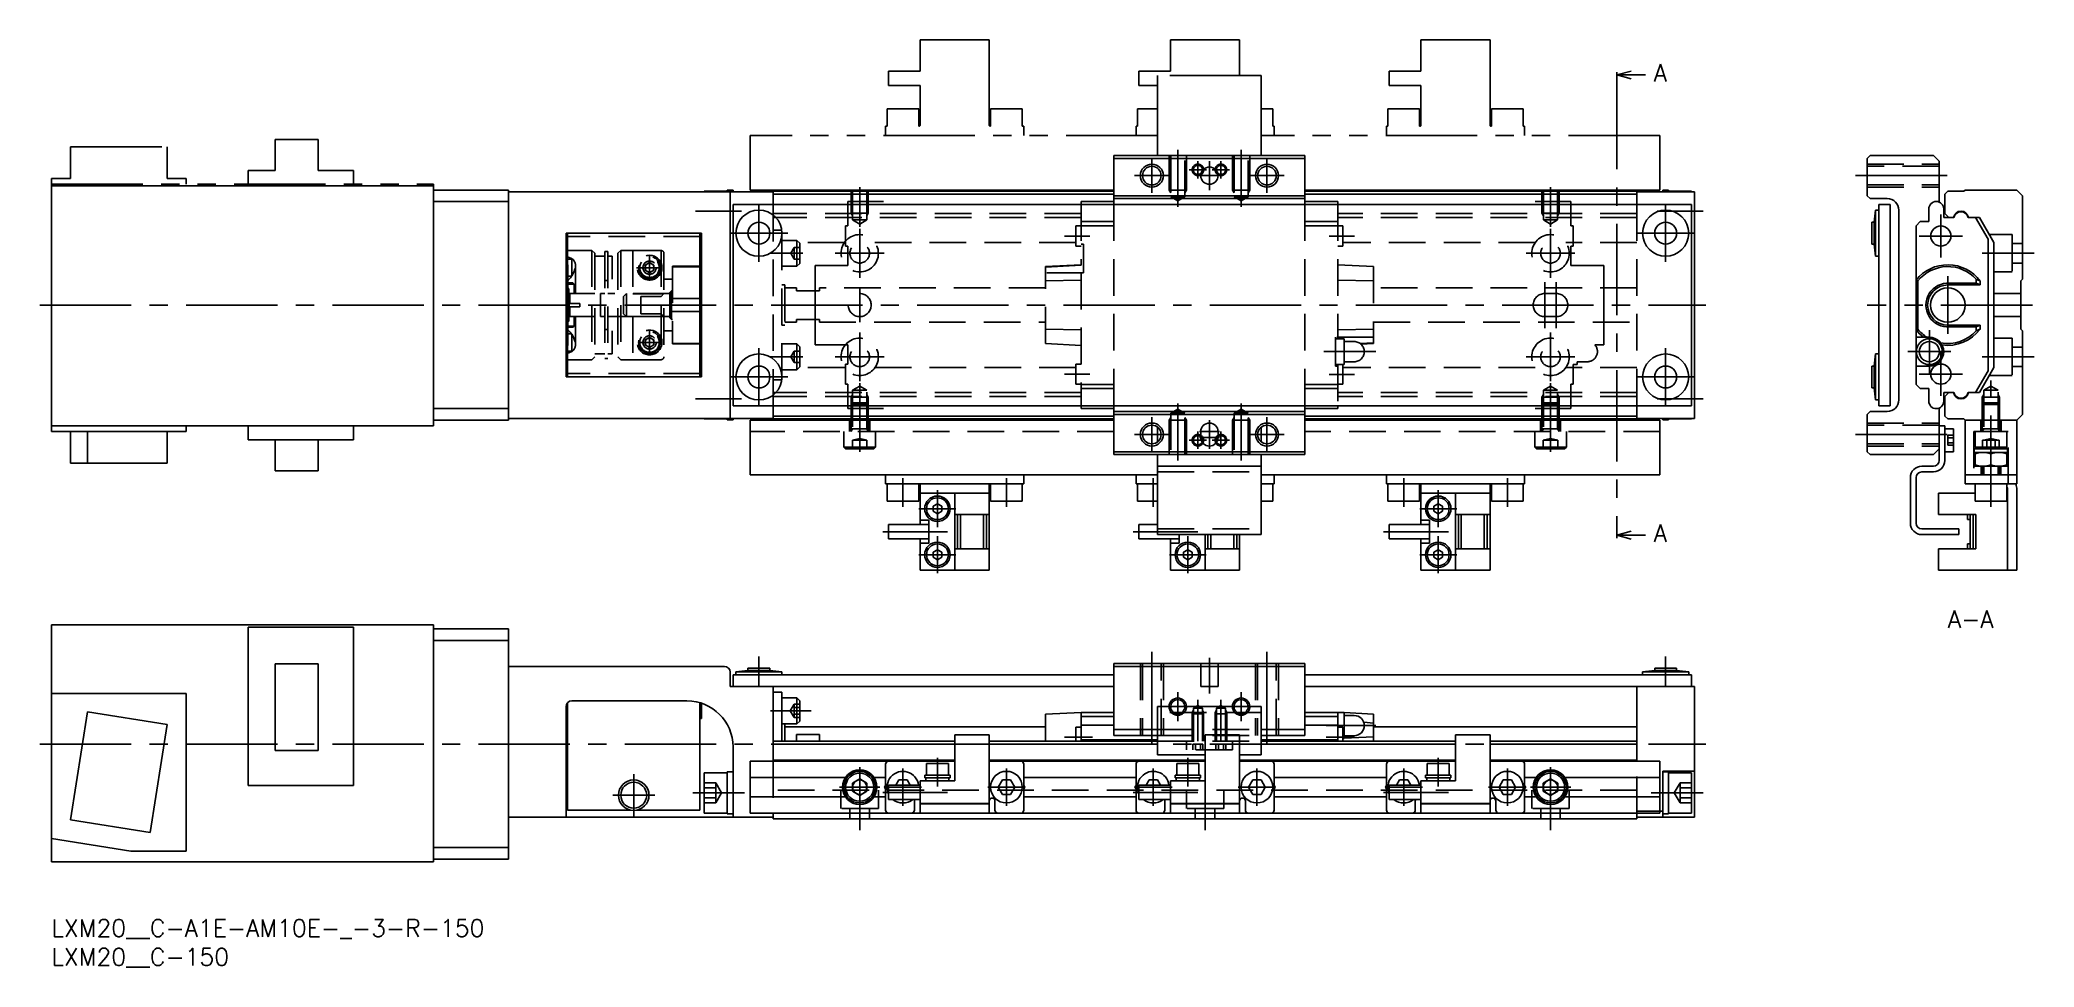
# Model space of a CAD drawing. Extents: x -2 to 344, y -8 to 153.
import ezdxf

# ---------------------------------------------------------------- set-up
doc = ezdxf.new("R2010")
doc.units = 0
doc.header["$LTSCALE"] = 0.5
for name, pattern in [('CENTER', [50.8, 31.75, -6.35, 6.35, -6.35]), ('DASHED', [19.05, 12.7, -6.35]), ('PHANTOM', [63.5, 31.75, -6.35, 6.35, -6.35, 6.35, -6.35])]:
    doc.linetypes.add(name, pattern=pattern)
for name, color, linetype in [('MSM_CENTER', 1, 'CENTER'), ('MSM_CONTINUOUS', 7, 'CONTINUOUS'), ('MSM_DASHED', 4, 'DASHED'), ('MSM_IMAGINARY', 6, 'PHANTOM'), ('MSM_NARROW', 5, 'CONTINUOUS'), ('MSM_PART_NUMBER', 7, 'CONTINUOUS')]:
    doc.layers.add(name, color=color, linetype=linetype)
doc.styles.get("Standard").update_dxf_attribs({"font": 'txt.shx', "height": 3, "bigfont": 'bigfont.shx'})

msp = doc.modelspace()

# ---------------------------------------------------------------- texts
at = {"layer": 'MSM_PART_NUMBER'}
for s, p in [('A', (278.32, 145.67)), ('A', (278.32, 65.67)), ('A-A', (329.4, 50.7))]:
    msp.add_text(s, height=3, dxfattribs=at).set_placement(p)

# ---------------------------------------------------------------- blocks, each defined once
blk = doc.blocks.new('*U8')
at = {"layer": 'MSM_PART_NUMBER'}
blk.add_text('LXM20__C-A1E-AM10E-_-3-R-150', height=3, dxfattribs=at).set_placement((0, -3))
blk = doc.blocks.new('*U9')
at = {"layer": 'MSM_PART_NUMBER'}
blk.add_text('LXM20__C-150', height=3, dxfattribs=at).set_placement((0, -8))

# ---------------------------------------------------------------- linework, layer by layer
at = {"layer": 'MSM_CENTER'}
for p, q in [((271.9, 146.3), (271.9, 67.3)), ((191.15, 132.3), (191.15, 126.3)), ((195.65, 133.8), (195.65, 123.89)), ((199.15, 131.8), (199.15, 128.8)), ((201.15, 126.8), (201.15, 131.8)), ((203.15, 131.8), (203.15, 128.8)), ((206.65, 133.8), (206.65, 123.89)), ((211.15, 132.3), (211.15, 126.3)), ((188.15, 129.3), (194.15, 129.3)), ((197.65, 130.3), (200.65, 130.3)), ((199.15, 129.3), (203.15, 129.3)), ((204.65, 130.3), (201.65, 130.3)), ((208.15, 129.3), (214.15, 129.3)), ((313.4, 129.3), (329.9, 129.3)), ((140.4, 127.3), (140.4, 120.39)), ((260.4, 127.3), (260.4, 120.39)), ((111.9, 123.1), (119.9, 123.1)), ((122.9, 114.3), (122.9, 124.3)), ((278.9, 123.1), (286.9, 123.1)), ((280.4, 114.3), (280.4, 124.3)), ((328.2, 115.05), (328.2, 122.55)), ((117.9, 119.3), (127.9, 119.3)), ((140.4, 111.55), (140.4, 120.05)), ((175.95, 118.8), (180.35, 118.8)), ((221.95, 118.8), (226.35, 118.8)), ((260.4, 111.55), (260.4, 120.05)), ((275.4, 119.3), (285.4, 119.3)), ((331.95, 118.8), (324.45, 118.8)), ((103.9, 111.04), (103.9, 115.56)), ((124.9, 115.8), (130.5, 115.8)), ((136.15, 115.8), (144.65, 115.8)), ((256.15, 115.8), (264.65, 115.8)), ((344.4, 115.8), (335.4, 115.8)), ((101.64, 113.3), (106.16, 113.3)), ((329.4, 101.8), (329.4, 111.8)), ((140.4, 103.8), (140.4, 109.8)), ((259.4, 110.8), (259.4, 102.8)), ((261.4, 110.8), (261.4, 102.8)), ((-2, 106.8), (287.4, 106.8)), ((344.1, 106.8), (315.4, 106.8)), ((103.9, 98.31), (103.9, 102.3)), ((140.4, 93.55), (140.4, 102.05)), ((260.4, 93.55), (260.4, 102.05)), ((326.2, 94.95), (326.2, 102.45)), ((101.9, 100.3), (105.89, 100.3)), ((122.9, 89.3), (122.9, 99.3)), ((124.9, 97.8), (130.5, 97.8)), ((136.15, 97.8), (144.65, 97.8)), ((230.05, 98.7), (221.05, 98.7)), ((256.15, 97.8), (264.65, 97.8)), ((280.4, 89.3), (280.4, 99.3)), ((329.95, 98.7), (322.45, 98.7)), ((328.2, 91.05), (328.2, 98.55)), ((344.4, 97.8), (335.4, 97.8)), ((117.9, 94.3), (127.9, 94.3)), ((175.95, 94.8), (180.35, 94.8)), ((221.95, 94.75), (226.35, 94.75)), ((275.4, 94.3), (285.4, 94.3)), ((331.95, 94.8), (324.45, 94.8)), ((336.9, 71.7), (336.9, 93.71)), ((111.9, 90.5), (119.9, 90.5)), ((140.4, 93.21), (140.4, 81.3)), ((260.4, 93.21), (260.4, 81.3)), ((278.9, 90.5), (286.9, 90.5)), ((191.15, 81.3), (191.15, 87.3)), ((195.65, 79.8), (195.65, 89.71)), ((201.15, 86.8), (201.15, 81.8)), ((206.65, 79.8), (206.65, 89.71)), ((211.15, 81.3), (211.15, 87.3)), ((188.15, 84.3), (194.15, 84.3)), ((197.65, 83.3), (200.65, 83.3)), ((199.15, 81.8), (199.15, 84.8)), ((199.4, 84.8), (202.9, 84.8)), ((199.4, 83.8), (202.9, 83.8)), ((204.65, 83.3), (201.65, 83.3)), ((203.15, 81.8), (203.15, 84.8)), ((208.15, 84.3), (214.15, 84.3)), ((313.4, 84.3), (329.9, 84.3)), ((147.9, 71.7), (147.9, 76.7)), ((165.9, 71.7), (165.9, 76.7)), ((191.4, 71.7), (191.4, 76.7)), ((234.9, 71.7), (234.9, 76.7)), ((252.9, 71.7), (252.9, 76.7)), ((153.9, 68.2), (153.9, 74.6)), ((240.9, 68.2), (240.9, 74.6)), ((150.7, 71.4), (157.1, 71.4)), ((237.7, 71.4), (244.1, 71.4)), ((144.4, 67.4), (155.65, 67.4)), ((153.9, 60.2), (153.9, 66.6)), ((187.9, 67.4), (199.15, 67.4)), ((197.4, 60.2), (197.4, 66.6)), ((231.4, 67.4), (242.65, 67.4)), ((240.9, 60.2), (240.9, 66.6)), ((150.7, 63.4), (157.1, 63.4)), ((194.2, 63.4), (200.6, 63.4)), ((237.7, 63.4), (244.1, 63.4)), ((122.9, 40.5), (122.9, 45.7)), ((191.15, 46.5), (191.15, 30)), ((201.15, 45.5), (201.15, 39.3)), ((211.15, 46.5), (211.15, 30)), ((280.4, 40.5), (280.4, 45.7)), ((195.65, 34.5), (195.65, 39.5)), ((199.15, 38.2), (199.15, 31)), ((203.15, 38.2), (203.15, 31)), ((206.65, 34.5), (206.65, 39.5)), ((124.9, 36.25), (132, 36.25)), ((193.15, 37), (198.15, 37)), ((204.15, 37), (209.15, 37)), ((175.95, 31.7), (180.85, 31.7)), ((230.05, 33.7), (221.45, 33.7)), ((221.45, 31.7), (226.35, 31.7)), ((-2, 30.5), (287.4, 30.5)), ((153.9, 23.1), (153.9, 28.1)), ((197.4, 23.1), (197.4, 28.1)), ((240.9, 23.1), (240.9, 28.1)), ((101.15, 17.95), (101.15, 25.25)), ((140.4, 15.5), (140.4, 26.5)), ((147.9, 19.75), (147.9, 26.25)), ((165.9, 19.75), (165.9, 26.25)), ((191.4, 19.75), (191.4, 26.25)), ((200.4, 15.5), (200.4, 25.5)), ((209.4, 19.75), (209.4, 26.25)), ((234.9, 19.75), (234.9, 26.25)), ((252.9, 19.75), (252.9, 26.25)), ((260.4, 15.5), (260.4, 26.5)), ((97.5, 21.6), (104.8, 21.6)), ((111.4, 22), (120.4, 22)), ((136.9, 23), (143.9, 23)), ((144.4, 22.1), (155.65, 22.1)), ((144.65, 23), (151.15, 23)), ((162.65, 23), (169.15, 23)), ((187.9, 22.1), (199.15, 22.1)), ((188.15, 23), (194.65, 23)), ((206.15, 23), (212.65, 23)), ((231.4, 22.1), (242.65, 22.1)), ((231.65, 23), (238.15, 23)), ((249.65, 23), (256.15, 23)), ((256.9, 23), (263.9, 23)), ((286.9, 22), (277.9, 22))]:
    msp.add_line(p, q, dxfattribs=at)
at = {"layer": 'MSM_CONTINUOUS'}
for p, q in [((271.9, 146.8), (274.4, 147.47)), ((271.9, 147.3), (271.9, 146.3)), ((274.4, 146.13), (271.9, 146.8)), ((271.9, 146.8), (276.9, 146.8)), ((184.55, 132.8), (217.75, 132.8)), ((184.55, 124.3), (184.55, 132.8)), ((184.55, 132.3), (217.75, 132.3)), ((217.75, 124.3), (217.75, 132.8)), ((315.4, 132.3), (315.9, 132.8)), ((315.4, 125.8), (315.4, 132.3)), ((315.9, 132.8), (326.9, 132.8)), ((326.9, 132.8), (327.9, 131.8)), ((327.9, 131.8), (327.9, 124.7)), ((66.4, 127.5), (0, 127.5)), ((0, 84.8), (0, 127.5)), ((66.4, 127.5), (66.4, 85.8)), ((79.4, 126.8), (66.4, 126.8)), ((79.4, 124.8), (66.4, 124.8)), ((79.4, 126.8), (79.4, 86.8)), ((125.4, 126.5), (79.4, 126.5)), ((117.4, 126.6), (113.4, 126.6)), ((117.4, 126.75), (117.4, 126.5)), ((118.4, 126.75), (117.4, 126.75)), ((117.9, 87.1), (117.9, 126.5)), ((118.4, 126.75), (118.4, 126.5)), ((125.4, 124.3), (125.4, 126.8)), ((184.55, 126.8), (125.4, 126.8)), ((184.55, 126.6), (125.4, 126.6)), ((184.55, 126.1), (125.4, 126.1)), ((184.55, 124.8), (178.85, 124.8)), ((178.85, 124.8), (178.85, 124.3)), ((184.55, 125.8), (217.75, 125.8)), ((184.55, 125.3), (217.75, 125.3)), ((275.4, 126.8), (217.75, 126.8)), ((275.4, 126.6), (217.75, 126.6)), ((275.4, 126.1), (217.75, 126.1)), ((223.45, 124.8), (217.75, 124.8)), ((223.45, 124.8), (223.45, 124.3)), ((275.4, 126.8), (275.4, 124.3)), ((285.4, 126.5), (275.4, 126.5)), ((280.9, 126.75), (279.9, 126.75)), ((279.9, 126.75), (279.9, 126.5)), ((280.9, 126.75), (280.9, 126.5)), ((284.9, 126.6), (280.9, 126.6)), ((284.9, 126.6), (284.9, 126.5)), ((285.4, 126.5), (285.4, 87.1)), ((315.9, 125.3), (315.4, 125.8)), ((318.9, 125.3), (315.9, 125.3)), ((328.9, 126.1), (329.4, 126.6)), ((328.9, 122.7), (328.9, 126.1)), ((329.4, 126.6), (332.2, 126.6)), ((332.2, 126.6), (332.4, 126.8)), ((332.4, 126.8), (341.4, 126.8)), ((341.4, 126.8), (342.4, 125.8)), ((342.4, 125.8), (342.4, 111.3)), ((118.4, 89.3), (118.4, 124.3)), ((284.9, 124.3), (118.4, 124.3)), ((284.9, 89.3), (284.9, 124.3)), ((316.85, 123.3), (316.6, 121.2)), ((316.85, 123.3), (316.85, 115.3)), ((317.4, 123.3), (316.85, 123.3)), ((317.4, 89.3), (317.4, 124.3)), ((317.4, 124.3), (319.4, 124.3)), ((319.4, 124.3), (319.4, 89.3)), ((320.9, 90.3), (320.9, 123.3)), ((324.61, 121.3), (323.9, 120.59)), ((326.1, 121.3), (324.61, 121.3)), ((326.1, 123.5), (326.1, 121.3)), ((328.7, 122), (328.7, 123.5)), ((330.44, 122), (328.7, 122)), ((329.6, 122), (328.9, 122.7)), ((332.96, 122), (334.9, 122)), ((336.4, 118.26), (334.24, 122)), ((337.4, 117.67), (334.9, 122)), ((89.4, 94.3), (89.4, 119.3)), ((89.4, 119.3), (112.9, 119.3)), ((89.65, 119.3), (89.65, 94.3)), ((112.65, 119.3), (112.65, 94.3)), ((112.9, 119.3), (112.9, 94.3)), ((316.2, 121.2), (316.2, 117.4)), ((316.6, 121.2), (316.2, 121.2)), ((316.6, 121.2), (316.6, 117.4)), ((323.9, 120.59), (323.9, 93.01)), ((336.4, 95.34), (336.4, 118.26)), ((89.65, 116.3), (89.4, 116.3)), ((316.2, 117.4), (316.6, 117.4)), ((316.6, 117.4), (316.85, 115.3)), ((316.85, 115.3), (317.4, 115.3)), ((337.4, 95.93), (337.4, 117.67)), ((89.4, 111.45), (89.65, 111.45)), ((112.9, 113.55), (112.65, 113.55)), ((112.9, 113.46), (112.65, 113.46)), ((324.2, 110.99), (323.9, 111.13)), ((324.2, 110.99), (324.2, 102.61)), ((334.36, 111.27), (334.36, 110.59)), ((335.02, 110.97), (335.02, 110.3)), ((342.4, 111.3), (342.1, 111)), ((342.1, 111), (342.1, 102.6)), ((112.65, 107.92), (112.9, 107.92)), ((329.4, 110.3), (335.02, 110.3)), ((334.36, 110.59), (329.72, 110.59)), ((335.02, 110.3), (334.36, 110.59)), ((89.4, 107.1), (89.65, 107.1)), ((89.65, 106.5), (89.4, 106.5)), ((112.9, 105.68), (112.65, 105.68)), ((89.4, 102.45), (89.65, 102.45)), ((323.9, 102.47), (324.2, 102.61)), ((323.9, 101.2), (326.2, 101.2)), ((329.4, 103.3), (335.02, 103.3)), ((329.72, 103.01), (334.36, 103.01)), ((334.36, 103.01), (335.02, 103.3)), ((334.36, 103.01), (334.36, 102.33)), ((335.02, 103.3), (335.02, 102.63)), ((342.1, 102.6), (342.4, 102.3)), ((342.4, 102.3), (342.4, 87.8)), ((89.4, 97.3), (89.65, 97.3)), ((112.65, 100.14), (112.9, 100.14)), ((112.65, 100.05), (112.9, 100.05)), ((316.85, 98.3), (316.6, 96.2)), ((316.85, 98.3), (316.85, 90.3)), ((317.4, 98.3), (316.85, 98.3)), ((112.9, 94.3), (89.4, 94.3)), ((316.2, 96.2), (316.2, 92.4)), ((316.6, 96.2), (316.2, 96.2)), ((316.6, 96.2), (316.6, 92.4)), ((326.2, 96.2), (323.9, 96.2)), ((334.24, 91.6), (336.4, 95.34)), ((334.9, 91.6), (337.4, 95.93)), ((316.2, 92.4), (316.6, 92.4)), ((316.6, 92.4), (316.85, 90.3)), ((316.85, 90.3), (317.4, 90.3)), ((323.9, 93.01), (324.61, 92.3)), ((324.61, 92.3), (326.1, 92.3)), ((326.1, 92.3), (326.1, 90.1)), ((328.7, 90.1), (328.7, 91.6)), ((328.7, 91.6), (330.44, 91.6)), ((328.9, 90.9), (329.6, 91.6)), ((328.9, 87.5), (328.9, 90.9)), ((334.9, 91.6), (332.96, 91.6)), ((79.4, 88.8), (66.4, 88.8)), ((79.4, 86.8), (66.4, 86.8)), ((125.4, 87.1), (79.4, 87.1)), ((113.4, 87), (117.4, 87)), ((117.4, 87.1), (117.4, 86.85)), ((117.4, 86.85), (118.4, 86.85)), ((284.9, 89.3), (118.4, 89.3)), ((118.4, 87.1), (118.4, 86.85)), ((184.55, 86.8), (121.4, 86.8)), ((121.4, 86.8), (121.4, 77.3)), ((125.4, 86.8), (125.4, 89.3)), ((184.55, 87.5), (125.4, 87.5)), ((184.55, 87), (125.4, 87)), ((178.85, 89.3), (178.85, 88.8)), ((178.85, 88.8), (184.55, 88.8)), ((184.55, 89.3), (184.55, 80.8)), ((184.55, 88.3), (217.75, 88.3)), ((184.55, 87.8), (217.75, 87.8)), ((217.75, 89.3), (217.75, 80.8)), ((217.75, 88.8), (223.45, 88.8)), ((275.4, 87.5), (217.75, 87.5)), ((275.4, 87), (217.75, 87)), ((279.4, 86.8), (217.75, 86.8)), ((223.45, 89.3), (223.45, 88.8)), ((275.4, 89.3), (275.4, 86.8)), ((285.4, 87.1), (275.4, 87.1)), ((279.4, 86.8), (279.4, 77.3)), ((279.9, 87.1), (279.9, 86.85)), ((279.9, 86.85), (280.9, 86.85)), ((280.9, 87.1), (280.9, 86.85)), ((280.9, 87), (284.9, 87)), ((284.9, 87.1), (284.9, 87)), ((315.4, 87.8), (315.9, 88.3)), ((315.4, 81.3), (315.4, 87.8)), ((315.9, 88.3), (318.9, 88.3)), ((317.4, 89.3), (319.4, 89.3)), ((327.9, 88.9), (327.9, 79.8)), ((329.4, 87), (328.9, 87.5)), ((332.2, 87), (329.4, 87)), ((332.4, 86.8), (332.2, 87)), ((341.4, 86.8), (332.4, 86.8)), ((332.4, 86.8), (332.4, 75.7)), ((342.4, 87.8), (341.4, 86.8)), ((341.4, 75.7), (341.4, 86.8)), ((0, 85.8), (66.4, 85.8)), ((23.4, 84.8), (0, 84.8)), ((3.3, 79.3), (3.3, 84.8)), ((6.27, 79.3), (6.27, 84.8)), ((20.1, 84.8), (20.1, 79.3)), ((23.4, 84.8), (23.4, 85.8)), ((34.2, 83.4), (34.2, 85.8)), ((52.5, 83.4), (34.2, 83.4)), ((38.88, 78), (38.88, 83.4)), ((46.33, 78), (46.33, 83.4)), ((52.5, 83.4), (52.5, 85.8)), ((192.15, 85.58), (192.15, 83.02)), ((199.65, 84.8), (199.65, 83.8)), ((202.65, 83.8), (202.65, 84.8)), ((210.15, 85.58), (210.15, 83.02)), ((328.9, 85.8), (327.9, 85.8)), ((328.9, 79.8), (328.9, 85.8)), ((330.4, 85.3), (328.9, 85.3)), ((330.4, 85.3), (330.4, 81.3)), ((184.55, 81.3), (217.75, 81.3)), ((184.55, 80.8), (217.75, 80.8)), ((192.15, 80.8), (192.15, 66.9)), ((210.15, 80.8), (210.15, 66.9)), ((315.9, 80.8), (315.4, 81.3)), ((326.9, 80.8), (315.9, 80.8)), ((327.9, 81.8), (326.9, 80.8)), ((328.9, 81.3), (330.4, 81.3)), ((334, 78.8), (334, 81.8)), ((334, 81.8), (339.8, 81.8)), ((334.15, 81.2), (339.65, 81.2)), ((334.15, 81.2), (334.15, 78.8)), ((336.9, 79.05), (336.9, 80.95)), ((339.65, 78.8), (339.65, 81.2)), ((339.8, 81.8), (339.8, 78.8)), ((3.3, 79.3), (20.1, 79.3)), ((38.88, 78), (46.33, 78)), ((192.15, 77.3), (121.4, 77.3)), ((144.9, 75.7), (144.9, 77.3)), ((168.9, 75.7), (168.9, 77.3)), ((188.4, 75.7), (188.4, 77.3)), ((210.15, 78.8), (192.15, 78.8)), ((279.4, 77.3), (210.15, 77.3)), ((212.4, 75.7), (212.4, 77.3)), ((231.9, 75.7), (231.9, 77.3)), ((255.9, 75.7), (255.9, 77.3)), ((322.9, 76.8), (322.9, 68.9)), ((323.9, 68.9), (323.9, 76.8)), ((326.9, 78.8), (324.9, 78.8)), ((324.9, 77.8), (326.9, 77.8)), ((332.4, 77.3), (341.4, 77.3)), ((339.8, 78.8), (334, 78.8)), ((335.2, 77.3), (335.2, 78.8)), ((335.4, 78.8), (335.4, 77.3)), ((338.59, 78.81), (338.27, 78.8)), ((338.4, 77.3), (338.4, 78.8)), ((338.6, 78.8), (338.6, 77.3)), ((168.9, 75.7), (144.9, 75.7)), ((145.15, 75.7), (145.15, 72.7)), ((150.65, 72.7), (150.65, 75.7)), ((150.9, 68.65), (150.9, 75.57)), ((162.9, 74.1), (150.9, 74.1)), ((156.9, 74.1), (156.9, 60.7)), ((162.9, 75.57), (162.9, 60.7)), ((163.15, 75.7), (163.15, 72.7)), ((168.65, 72.7), (168.65, 75.7)), ((192.15, 75.7), (188.4, 75.7)), ((188.65, 75.7), (188.65, 72.7)), ((212.4, 75.7), (210.15, 75.7)), ((212.15, 72.7), (212.15, 75.7)), ((255.9, 75.7), (231.9, 75.7)), ((232.15, 75.7), (232.15, 72.7)), ((237.65, 72.7), (237.65, 75.7)), ((237.9, 68.65), (237.9, 75.57)), ((249.9, 74.1), (237.9, 74.1)), ((243.9, 74.1), (243.9, 60.7)), ((249.9, 75.57), (249.9, 60.7)), ((250.15, 75.7), (250.15, 72.7)), ((255.65, 72.7), (255.65, 75.7)), ((334.15, 74.1), (327.8, 74.1)), ((327.8, 74.1), (327.8, 70.4)), ((341.4, 75.7), (332.4, 75.7)), ((334.15, 75.7), (334.15, 72.7)), ((339.65, 72.7), (339.65, 75.7)), ((339.75, 74.1), (339.65, 74.1)), ((339.75, 60.7), (339.75, 74.1)), ((339.75, 74.05), (339.8, 74.05)), ((339.8, 74.7), (339.8, 60.7)), ((341.4, 60.7), (341.4, 74.7)), ((145.15, 72.7), (150.65, 72.7)), ((152.4, 69.4), (150.9, 69.4)), ((152.4, 65.4), (152.4, 69.4)), ((153.9, 72.27), (153.15, 71.83)), ((153.15, 71.83), (153.15, 70.97)), ((153.15, 70.97), (153.9, 70.53)), ((154.65, 71.83), (153.9, 72.27)), ((153.9, 70.53), (154.65, 70.97)), ((154.65, 71.83), (154.65, 70.97)), ((162.9, 70.4), (156.9, 70.4)), ((157.4, 64.4), (157.4, 70.4)), ((157.9, 64.4), (157.9, 70.4)), ((161.9, 64.4), (161.9, 70.4)), ((162.4, 64.4), (162.4, 70.4)), ((163.15, 72.7), (168.65, 72.7)), ((188.65, 72.7), (192.15, 72.7)), ((210.15, 72.7), (212.15, 72.7)), ((232.15, 72.7), (237.65, 72.7)), ((239.4, 69.4), (237.9, 69.4)), ((239.4, 65.4), (239.4, 69.4)), ((240.9, 72.27), (240.15, 71.83)), ((240.15, 71.83), (240.15, 70.97)), ((240.15, 70.97), (240.9, 70.53)), ((241.65, 71.83), (240.9, 72.27)), ((240.9, 70.53), (241.65, 70.97)), ((241.65, 71.83), (241.65, 70.97)), ((249.9, 70.4), (243.9, 70.4)), ((244.4, 64.4), (244.4, 70.4)), ((244.9, 64.4), (244.9, 70.4)), ((248.9, 64.4), (248.9, 70.4)), ((249.4, 64.4), (249.4, 70.4)), ((250.15, 72.7), (255.65, 72.7)), ((327.8, 70.4), (334.3, 70.4)), ((332.8, 70.4), (332.8, 69.5)), ((332.8, 69.5), (333.3, 69.5)), ((333.3, 64.4), (333.3, 70.4)), ((333.8, 64.4), (333.8, 70.4)), ((334.15, 72.7), (339.65, 72.7)), ((334.3, 70.4), (334.3, 64.4)), ((145.4, 68.65), (145.4, 66.15)), ((152.4, 68.65), (145.4, 68.65)), ((145.4, 66.15), (152.4, 66.15)), ((150.9, 60.7), (150.9, 66.15)), ((188.9, 68.65), (188.9, 66.15)), ((192.15, 68.65), (188.9, 68.65)), ((188.9, 66.15), (195.9, 66.15)), ((210.15, 66.9), (192.15, 66.9)), ((194.4, 60.7), (194.4, 66.15)), ((195.9, 65.4), (195.9, 66.9)), ((200.4, 66.9), (200.4, 60.7)), ((200.9, 64.4), (200.9, 66.9)), ((201.4, 64.4), (201.4, 66.9)), ((205.4, 64.4), (205.4, 66.9)), ((205.9, 64.4), (205.9, 66.9)), ((206.4, 66.9), (206.4, 60.7)), ((232.4, 68.65), (232.4, 66.15)), ((239.4, 68.65), (232.4, 68.65)), ((232.4, 66.15), (239.4, 66.15)), ((237.9, 60.7), (237.9, 66.15)), ((271.9, 66.8), (274.4, 67.47)), ((271.9, 67.3), (271.9, 66.3)), ((274.4, 66.13), (271.9, 66.8)), ((271.9, 66.8), (276.9, 66.8)), ((331.3, 67.9), (324.9, 67.9)), ((324.9, 66.9), (331.3, 66.9)), ((331.3, 66.9), (331.3, 67.9)), ((150.9, 65.4), (152.4, 65.4)), ((153.9, 64.27), (153.15, 63.83)), ((153.15, 63.83), (153.15, 62.97)), ((153.15, 62.97), (153.9, 62.53)), ((154.65, 63.83), (153.9, 64.27)), ((153.9, 62.53), (154.65, 62.97)), ((154.65, 63.83), (154.65, 62.97)), ((162.9, 64.4), (156.9, 64.4)), ((194.4, 65.4), (195.9, 65.4)), ((197.4, 64.27), (196.65, 63.83)), ((196.65, 63.83), (196.65, 62.97)), ((196.65, 62.97), (197.4, 62.53)), ((198.15, 63.83), (197.4, 64.27)), ((197.4, 62.53), (198.15, 62.97)), ((198.15, 63.83), (198.15, 62.97)), ((206.4, 64.4), (200.4, 64.4)), ((237.9, 65.4), (239.4, 65.4)), ((240.9, 64.27), (240.15, 63.83)), ((240.15, 63.83), (240.15, 62.97)), ((240.15, 62.97), (240.9, 62.53)), ((241.65, 63.83), (240.9, 64.27)), ((240.9, 62.53), (241.65, 62.97)), ((241.65, 63.83), (241.65, 62.97)), ((249.9, 64.4), (243.9, 64.4)), ((334.3, 64.4), (327.8, 64.4)), ((327.8, 64.4), (327.8, 60.7)), ((332.8, 65.3), (332.8, 64.4)), ((333.3, 65.3), (332.8, 65.3)), ((162.9, 60.7), (150.9, 60.7)), ((206.4, 60.7), (194.4, 60.7)), ((249.9, 60.7), (237.9, 60.7)), ((327.8, 60.7), (339.75, 60.7)), ((339.75, 60.75), (339.8, 60.75)), ((339.8, 60.7), (341.4, 60.7)), ((66.4, 51.2), (0, 51.2)), ((0, 10), (0, 51.2)), ((52.5, 50.8), (34.2, 50.8)), ((34.2, 23.3), (34.2, 50.8)), ((52.5, 23.3), (52.5, 50.8)), ((66.4, 10), (66.4, 51.2)), ((79.4, 50.5), (66.4, 50.5)), ((79.4, 48.5), (66.4, 48.5)), ((79.4, 50.5), (79.4, 10.5)), ((38.88, 29.35), (38.88, 44.45)), ((38.88, 44.45), (46.33, 44.45)), ((46.33, 44.45), (46.33, 29.35)), ((116.9, 44), (79.4, 44)), ((117.9, 40.5), (117.9, 43)), ((118.4, 42.5), (118.4, 40.5)), ((184.55, 42.5), (118.4, 42.5)), ((121, 43.3), (118.9, 43.05)), ((126.9, 43.05), (118.9, 43.05)), ((118.9, 43.05), (118.9, 42.5)), ((121, 43.7), (121, 43.3)), ((124.8, 43.7), (121, 43.7)), ((124.8, 43.3), (121, 43.3)), ((124.8, 43.3), (124.8, 43.7)), ((126.9, 43.05), (124.8, 43.3)), ((126.9, 42.5), (126.9, 43.05)), ((184.55, 44.5), (217.75, 44.5)), ((184.55, 32), (184.55, 44.5)), ((184.55, 44), (217.75, 44)), ((217.75, 32), (217.75, 44.5)), ((284.9, 42.5), (217.75, 42.5)), ((278.5, 43.3), (276.4, 43.05)), ((276.4, 43.05), (276.4, 42.5)), ((284.4, 43.05), (276.4, 43.05)), ((278.5, 43.7), (278.5, 43.3)), ((282.3, 43.7), (278.5, 43.7)), ((282.3, 43.3), (278.5, 43.3)), ((282.3, 43.3), (282.3, 43.7)), ((284.4, 43.05), (282.3, 43.3)), ((284.4, 42.5), (284.4, 43.05)), ((284.9, 40.5), (284.9, 42.5)), ((23.4, 39.3), (0, 39.3)), ((23.4, 11.9), (23.4, 39.3)), ((184.55, 40.5), (117.9, 40.5)), ((125.4, 40.5), (125.4, 27.5)), ((126.9, 39.5), (125.4, 39.5)), ((126.9, 31), (126.9, 39.5)), ((129.5, 38.5), (126.9, 38.5)), ((130, 38), (129.5, 38.5)), ((129.5, 38.5), (129.5, 34)), ((285.4, 40.5), (217.75, 40.5)), ((275.4, 40.5), (275.4, 27.5)), ((285.4, 40.5), (285.4, 17.8)), ((3.3, 17.31), (6.27, 36.08)), ((6.27, 36.08), (20.1, 33.89)), ((89.4, 37), (89.4, 17.8)), ((89.4, 34.92), (89.65, 34.92)), ((89.65, 37.66), (89.65, 19)), ((110.4, 38), (90.4, 38)), ((112.65, 37.68), (112.65, 19)), ((112.9, 37.25), (112.65, 37.25)), ((112.9, 37.16), (112.65, 37.16)), ((112.65, 34.92), (112.9, 34.92)), ((112.9, 37.6), (112.9, 34.92)), ((130, 38), (130, 34.5)), ((172.65, 35.7), (178.85, 36)), ((172.65, 31), (172.65, 35.7)), ((178.85, 36), (184.55, 36)), ((178.85, 36), (178.85, 31)), ((178.85, 35.29), (184.55, 35.29)), ((210.15, 37), (192.15, 37)), ((192.15, 37), (192.15, 28.6)), ((210.15, 37), (210.15, 28.6)), ((217.75, 36), (223.45, 36)), ((217.75, 35.29), (223.45, 35.29)), ((223.45, 36), (224.47, 35.95)), ((223.45, 36), (223.45, 31)), ((224.55, 35.95), (223.45, 35.95)), ((224.55, 35.95), (229.65, 35.7)), ((224.55, 31.45), (224.55, 35.95)), ((226.3, 35.45), (224.55, 35.45)), ((229.65, 35.7), (229.65, 31)), ((20.1, 33.89), (17.13, 15.12)), ((126.9, 34), (129.5, 34)), ((127.4, 34), (127.4, 31)), ((172.65, 33.5), (127.4, 33.5)), ((129.4, 32.16), (133.4, 32.16)), ((129.4, 32.16), (129.4, 31)), ((129.5, 34), (130, 34.5)), ((133.4, 32.16), (133.4, 31)), ((162.9, 32.1), (156.9, 32.1)), ((156.9, 32.1), (156.9, 24.1)), ((162.9, 32.1), (162.9, 18.5)), ((178.85, 33.45), (177.95, 33.45)), ((177.95, 33.45), (177.95, 31)), ((178.85, 33.8), (184.55, 33.8)), ((178.85, 31.2), (192.15, 31.2)), ((184.55, 33), (192.15, 33)), ((184.55, 32), (192.15, 32)), ((200.4, 32.1), (200.4, 24.1)), ((206.4, 32.1), (200.4, 32.1)), ((206.4, 32.1), (206.4, 18.5)), ((210.15, 33), (217.75, 33)), ((210.15, 32), (217.75, 32)), ((210.15, 31.2), (223.45, 31.2)), ((217.75, 33.8), (223.45, 33.8)), ((224.35, 33.45), (223.45, 33.45)), ((224.35, 33.45), (224.35, 31)), ((224.35, 31.45), (224.55, 31.45)), ((224.55, 31.95), (226.3, 31.95)), ((224.55, 31.53), (229.65, 31.73)), ((229.65, 34.13), (227.95, 34.29)), ((275.4, 33.5), (229.65, 33.5)), ((249.9, 32.1), (243.9, 32.1)), ((243.9, 32.1), (243.9, 24.1)), ((249.9, 32.1), (249.9, 18.5)), ((46.33, 29.35), (38.88, 29.35)), ((118.4, 17.8), (118.4, 30)), ((156.9, 31), (125.4, 31)), ((156.9, 30.5), (125.4, 30.5)), ((192.15, 31), (162.9, 31)), ((192.15, 30.5), (162.9, 30.5)), ((200.4, 28.6), (192.15, 28.6)), ((210.15, 28.6), (206.4, 28.6)), ((243.9, 31), (210.15, 31)), ((243.9, 30.5), (210.15, 30.5)), ((275.4, 31), (249.9, 31)), ((275.4, 30.5), (249.9, 30.5)), ((117.4, 25.5), (113.4, 25.5)), ((113.4, 25.5), (113.4, 18.5)), ((118.4, 25.65), (117.4, 25.65)), ((117.4, 25.65), (117.4, 18.35)), ((156.9, 27.5), (121.4, 27.5)), ((121.4, 27.5), (121.4, 18.5)), ((137.93, 24.7), (121.4, 24.7)), ((156.9, 27.7), (125.4, 27.7)), ((139.15, 23.72), (140.4, 24.44)), ((140.4, 24.44), (141.65, 23.72)), ((144.9, 24.7), (142.87, 24.7)), ((144.9, 27), (144.9, 19)), ((147.18, 24.25), (146.66, 23.35)), ((147.18, 24.25), (148.62, 24.25)), ((149.14, 23.35), (148.62, 24.25)), ((151.7, 25.1), (151.7, 24.6)), ((156.1, 25.1), (151.7, 25.1)), ((156.1, 24.6), (151.7, 24.6)), ((151.9, 24.6), (151.9, 24.1)), ((152, 27.1), (152, 25.1)), ((155.8, 27.1), (152, 27.1)), ((155.8, 25.1), (155.8, 27.1)), ((155.9, 24.1), (155.9, 24.6)), ((156.1, 24.6), (156.1, 25.1)), ((200.4, 27.7), (162.9, 27.7)), ((200.4, 27.5), (162.9, 27.5)), ((165.18, 24.25), (164.46, 23)), ((165.18, 24.25), (166.62, 24.25)), ((167.34, 23), (166.62, 24.25)), ((168.9, 19), (168.9, 27)), ((188.4, 24.7), (168.9, 24.7)), ((188.4, 27), (188.4, 19)), ((190.68, 24.25), (190.16, 23.35)), ((190.68, 24.25), (192.12, 24.25)), ((192.64, 23.35), (192.12, 24.25)), ((195.2, 25.1), (195.2, 24.6)), ((199.6, 25.1), (195.2, 25.1)), ((199.6, 24.6), (195.2, 24.6)), ((195.4, 24.6), (195.4, 24.1)), ((195.5, 27.1), (195.5, 25.1)), ((199.3, 27.1), (195.5, 27.1)), ((199.3, 25.1), (199.3, 27.1)), ((199.4, 24.1), (199.4, 24.6)), ((199.6, 24.6), (199.6, 25.1)), ((243.9, 27.7), (206.4, 27.7)), ((243.9, 27.5), (206.4, 27.5)), ((208.68, 24.25), (207.96, 23)), ((208.68, 24.25), (210.12, 24.25)), ((210.84, 23), (210.12, 24.25)), ((212.4, 19), (212.4, 27)), ((231.9, 24.7), (212.4, 24.7)), ((231.9, 27), (231.9, 19)), ((234.18, 24.25), (233.66, 23.35)), ((234.18, 24.25), (235.62, 24.25)), ((236.14, 23.35), (235.62, 24.25)), ((238.7, 25.1), (238.7, 24.6)), ((243.1, 25.1), (238.7, 25.1)), ((243.1, 24.6), (238.7, 24.6)), ((238.9, 24.6), (238.9, 24.1)), ((239, 27.1), (239, 25.1)), ((242.8, 27.1), (239, 27.1)), ((242.8, 25.1), (242.8, 27.1)), ((242.9, 24.1), (242.9, 24.6)), ((243.1, 24.6), (243.1, 25.1)), ((275.4, 27.7), (249.9, 27.7)), ((279.4, 27.5), (249.9, 27.5)), ((252.18, 24.25), (251.46, 23)), ((252.18, 24.25), (253.62, 24.25)), ((254.34, 23), (253.62, 24.25)), ((255.9, 19), (255.9, 27)), ((257.93, 24.7), (255.9, 24.7)), ((259.15, 23.72), (260.4, 24.44)), ((260.4, 24.44), (261.65, 23.72)), ((279.4, 24.7), (262.87, 24.7)), ((279.4, 27.5), (279.4, 18.5)), ((285.4, 25.8), (279.9, 25.8)), ((279.9, 25.8), (279.9, 17.8)), ((280.9, 25.65), (279.9, 25.65)), ((280.9, 25.65), (280.9, 18.35)), ((284.9, 25.5), (280.9, 25.5)), ((284.9, 25.5), (284.9, 18.5)), ((52.5, 23.3), (34.2, 23.3)), ((137.93, 21.3), (121.4, 21.3)), ((139.15, 22.28), (139.15, 23.72)), ((140.4, 21.56), (139.15, 22.28)), ((141.65, 22.28), (140.4, 21.56)), ((141.65, 23.72), (141.65, 22.28)), ((144.9, 21.3), (142.87, 21.3)), ((144.9, 23.3), (144.72, 23)), ((144.72, 23), (144.9, 22.7)), ((150.9, 23.35), (145.4, 23.35)), ((145.4, 23.35), (145.4, 20.85)), ((145.4, 20.85), (150.9, 20.85)), ((150.9, 18.5), (150.9, 24.1)), ((156.9, 24.1), (150.9, 24.1)), ((164.46, 23), (165.18, 21.75)), ((165.18, 21.75), (166.62, 21.75)), ((166.62, 21.75), (167.34, 23)), ((169.08, 23), (168.9, 23.3)), ((168.9, 22.7), (169.08, 23)), ((188.4, 21.3), (168.9, 21.3)), ((188.4, 23.3), (188.22, 23)), ((188.22, 23), (188.4, 22.7)), ((194.4, 23.35), (188.9, 23.35)), ((188.9, 23.35), (188.9, 20.85)), ((188.9, 20.85), (194.4, 20.85)), ((200.4, 24.1), (194.4, 24.1)), ((194.4, 18.5), (194.4, 24.1)), ((207.96, 23), (208.68, 21.75)), ((208.68, 21.75), (210.12, 21.75)), ((210.12, 21.75), (210.84, 23)), ((212.58, 23), (212.4, 23.3)), ((212.4, 22.7), (212.58, 23)), ((231.9, 21.3), (212.4, 21.3)), ((231.9, 23.3), (231.72, 23)), ((231.72, 23), (231.9, 22.7)), ((237.9, 23.35), (232.4, 23.35)), ((232.4, 23.35), (232.4, 20.85)), ((232.4, 20.85), (237.9, 20.85)), ((243.9, 24.1), (237.9, 24.1)), ((237.9, 18.5), (237.9, 24.1)), ((251.46, 23), (252.18, 21.75)), ((252.18, 21.75), (253.62, 21.75)), ((253.62, 21.75), (254.34, 23)), ((256.08, 23), (255.9, 23.3)), ((255.9, 22.7), (256.08, 23)), ((257.93, 21.3), (255.9, 21.3)), ((259.15, 22.28), (259.15, 23.72)), ((260.4, 21.56), (259.15, 22.28)), ((261.65, 22.28), (260.4, 21.56)), ((261.65, 23.72), (261.65, 22.28)), ((279.4, 21.3), (262.87, 21.3)), ((79.4, 17.8), (125.4, 17.8)), ((100.64, 19), (89.65, 19)), ((112.65, 19), (101.66, 19)), ((113.4, 18.5), (117.4, 18.5)), ((117.4, 18.35), (118.4, 18.35)), ((279.4, 18.5), (121.4, 18.5)), ((125.4, 18.5), (125.4, 17.5)), ((275.4, 17.5), (125.4, 17.5)), ((149.9, 19), (149.9, 20.6)), ((150.9, 20.15), (162.9, 20.15)), ((150.9, 20.1), (162.9, 20.1)), ((150.95, 20.15), (150.95, 20.1)), ((162.85, 20.15), (162.85, 20.1)), ((163.9, 20.6), (163.9, 19)), ((193.4, 19), (193.4, 20.6)), ((194.4, 20.15), (206.4, 20.15)), ((194.4, 20.1), (206.4, 20.1)), ((194.45, 20.15), (194.45, 20.1)), ((206.35, 20.15), (206.35, 20.1)), ((207.4, 20.6), (207.4, 19)), ((236.9, 19), (236.9, 20.6)), ((237.9, 20.15), (249.9, 20.15)), ((237.9, 20.1), (249.9, 20.1)), ((237.95, 20.15), (237.95, 20.1)), ((249.85, 20.15), (249.85, 20.1)), ((250.9, 20.6), (250.9, 19)), ((279.9, 18.8), (275.4, 18.8)), ((275.4, 18.5), (275.4, 17.5)), ((285.4, 17.8), (275.4, 17.8)), ((279.9, 18.35), (280.9, 18.35)), ((280.9, 18.5), (284.9, 18.5)), ((13.82, 11.9), (0, 14.09)), ((17.13, 15.12), (3.3, 17.31)), ((13.82, 11.9), (23.4, 11.9)), ((79.4, 12.5), (66.4, 12.5)), ((66.4, 10.5), (79.4, 10.5)), ((0, 10), (66.4, 10))]:
    msp.add_line(p, q, dxfattribs=at)
for centre, radius in [((191.15, 129.3), 1.62), ((201.15, 129.3), 1.5), ((211.15, 129.3), 1.62), ((122.9, 119.3), 4), ((280.4, 119.3), 4), ((122.9, 119.3), 1.9), ((280.4, 119.3), 1.9), ((328.2, 118.8), 1.75), ((329.4, 106.8), 3), ((326.2, 98.7), 2.25), ((122.9, 94.3), 4), ((280.4, 94.3), 4), ((326.2, 98.7), 1.75), ((122.9, 94.3), 1.9), ((280.4, 94.3), 1.9), ((328.2, 94.8), 1.75), ((191.15, 84.3), 1.62), ((211.15, 84.3), 1.62), ((153.9, 71.4), 2.2), ((153.9, 71.4), 1.9), ((240.9, 71.4), 2.2), ((240.9, 71.4), 1.9), ((153.9, 63.4), 2.2), ((153.9, 63.4), 1.9), ((197.4, 63.4), 2.2), ((197.4, 63.4), 1.9), ((240.9, 63.4), 2.2), ((240.9, 63.4), 1.9), ((101.15, 21.6), 2.65), ((140.4, 23), 3), ((140.4, 23), 2.75), ((140.4, 23), 2.45), ((140.4, 23), 1.25), ((165.9, 23), 2.75), ((209.4, 23), 2.75), ((252.9, 23), 2.75), ((260.4, 23), 3), ((260.4, 23), 2.75), ((260.4, 23), 2.45), ((260.4, 23), 1.25), ((101.15, 21.6), 2.25)]:
    msp.add_circle(centre, radius, dxfattribs=at)
for centre, radius, start, end in [((318.9, 123.3), 2, 0, 90), ((327.4, 123.5), 1.3, 0, 180), ((331.7, 121.8), 1.32, 8.7147, 171.2853), ((331.7, 121.7), 1.3, 13.3424, 166.6576), ((329.4, 106.8), 7, 36.5962, 141.7868), ((329.4, 106.8), 6.68, 42.0402, 141.1265), ((329.98, 100.61), 11.52, 64.0671, 67.6778), ((329.4, 106.8), 3.8, 85.1074, 274.8926), ((329.4, 106.8), 3.5, 90, 270), ((329.4, 106.8), 7, 218.2132, 233.1301), ((329.4, 106.8), 6.68, 218.8735, 237.0286), ((326.2, 98.7), 2.5, 270, 90), ((329.4, 106.8), 6.68, 259.3812, 317.9598), ((329.4, 106.8), 7, 261.8617, 323.4038), ((332.27, 107.87), 5.92, 290.6125, 297.6426), ((318.9, 90.3), 2, 270, 0), ((327.4, 90.1), 1.3, 180, 0), ((331.7, 91.8), 1.32, 188.7147, 351.2853), ((331.7, 91.9), 1.3, 193.3424, 346.6576), ((201.15, 84.8), 1.5, 0, 180), ((201.15, 83.8), 1.5, 180, 0), ((326.9, 79.8), 2, 270, 0), ((326.9, 79.8), 1, 270, 0), ((335.52, 77.23), 3.97, 69.7438, 110.2562), ((338.27, 77.23), 3.97, 69.7438, 110.2562), ((324.9, 76.8), 2, 90, 180), ((324.9, 76.8), 1, 90, 180), ((335.52, 82.77), 3.97, 249.7438, 290.2562), ((338.27, 82.77), 3.97, 249.7438, 290.2562), ((150.64, 75.39), 0.311, 34.723, 88.9034), ((163.16, 75.38), 0.318, 91.7128, 144.6608), ((237.64, 75.39), 0.311, 34.723, 88.9034), ((250.16, 75.38), 0.318, 91.7128, 144.6608), ((338.8, 74.7), 1, 0, 31.7883), ((338.8, 74.7), 2.6, 0, 22.6199), ((324.9, 68.9), 2, 180, 270), ((324.9, 68.9), 1, 180, 270), ((116.9, 43), 1, 0, 90), ((195.65, 37), 1.23, 0, 180), ((206.65, 37), 1.23, 0, 180), ((90.4, 37), 1, 90, 180), ((110.4, 30), 8, 0, 90), ((226.3, 33.7), 1.75, 270, 90), ((145.4, 27), 0.5, 90, 180), ((147.9, 23), 2.75, 7.312, 204.62), ((168.4, 27), 0.5, 0, 90), ((188.9, 27), 0.5, 90, 180), ((191.4, 23), 2.75, 7.312, 204.62), ((211.9, 27), 0.5, 0, 90), ((232.4, 27), 0.5, 90, 180), ((234.9, 23), 2.75, 7.312, 204.62), ((255.4, 27), 0.5, 0, 90), ((147.9, 23), 2.75, 231.4273, 308.5727), ((150.4, 20.6), 0.5, 150, 180), ((150.4, 20.6), 0.5, 0, 30), ((163.4, 20.6), 0.5, 0, 180), ((191.4, 23), 2.75, 231.4273, 308.5727), ((193.9, 20.6), 0.5, 150, 180), ((193.9, 20.6), 0.5, 0, 30), ((206.9, 20.6), 0.5, 0, 180), ((234.9, 23), 2.75, 231.4273, 308.5727), ((237.4, 20.6), 0.5, 150, 180), ((237.4, 20.6), 0.5, 0, 30), ((250.4, 20.6), 0.5, 0, 180), ((145.4, 19), 0.5, 180, 270), ((149.4, 19), 0.5, 270, 0), ((164.4, 19), 0.5, 180, 270), ((168.4, 19), 0.5, 270, 0), ((188.9, 19), 0.5, 180, 270), ((192.9, 19), 0.5, 270, 0), ((207.9, 19), 0.5, 180, 270), ((211.9, 19), 0.5, 270, 0), ((232.4, 19), 0.5, 180, 270), ((236.4, 19), 0.5, 270, 0), ((251.4, 19), 0.5, 180, 270), ((255.4, 19), 0.5, 270, 0)]:
    msp.add_arc(centre, radius, start, end, dxfattribs=at)
at = {"layer": 'MSM_DASHED'}
for p, q in [((194.15, 132.8), (194.15, 126.8)), ((194.42, 132.8), (194.42, 125.6)), ((196.88, 125.6), (196.88, 132.8)), ((197.15, 132.8), (197.15, 126.8)), ((205.15, 132.8), (205.15, 126.8)), ((205.42, 132.8), (205.42, 125.6)), ((207.88, 125.6), (207.88, 132.8)), ((208.15, 132.8), (208.15, 126.8)), ((315.4, 131.3), (327.9, 131.3)), ((327.9, 130.92), (315.4, 130.92)), ((138.9, 126.8), (138.9, 122.8)), ((139.17, 121.6), (139.17, 126.8)), ((141.63, 126.8), (141.63, 121.6)), ((141.9, 126.8), (141.9, 122.8)), ((197.15, 126.8), (194.15, 126.8)), ((194.15, 126.8), (194.42, 126.33)), ((194.42, 125.6), (195.65, 124.89)), ((196.88, 125.6), (194.42, 125.6)), ((195.65, 124.89), (196.88, 125.6)), ((197.15, 126.8), (196.88, 126.33)), ((208.15, 126.8), (205.15, 126.8)), ((205.15, 126.8), (205.42, 126.33)), ((205.42, 125.6), (206.65, 124.89)), ((207.88, 125.6), (205.42, 125.6)), ((206.65, 124.89), (207.88, 125.6)), ((208.15, 126.8), (207.88, 126.33)), ((258.9, 126.8), (258.9, 122.8)), ((259.17, 121.6), (259.17, 126.8)), ((261.63, 126.8), (261.63, 121.6)), ((261.9, 126.8), (261.9, 122.8)), ((315.4, 127.68), (327.9, 127.68)), ((315.4, 127.3), (327.9, 127.3)), ((125.4, 89.3), (125.4, 124.3)), ((178.85, 122.7), (125.4, 122.7)), ((178.85, 122), (125.4, 122)), ((141.9, 122.8), (138.9, 122.8)), ((138.9, 122.8), (139.17, 122.33)), ((141.63, 121.6), (139.17, 121.6)), ((140.4, 120.89), (139.17, 121.6)), ((141.63, 121.6), (140.4, 120.89)), ((141.9, 122.8), (141.63, 122.33)), ((178.85, 124.3), (178.85, 113.73)), ((178.85, 121.3), (184.55, 121.3)), ((184.55, 124.3), (184.55, 89.3)), ((217.75, 124.3), (217.75, 89.3)), ((217.75, 121.3), (223.45, 121.3)), ((223.45, 124.3), (223.45, 101.2)), ((275.4, 122.7), (223.45, 122.7)), ((275.4, 122), (223.45, 122)), ((258.9, 122.8), (259.17, 122.33)), ((261.9, 122.8), (258.9, 122.8)), ((261.63, 121.6), (259.17, 121.6)), ((260.4, 120.89), (259.17, 121.6)), ((261.63, 121.6), (260.4, 120.89)), ((261.9, 122.8), (261.63, 122.33)), ((275.4, 124.3), (275.4, 89.3)), ((112.65, 118.7), (89.65, 118.7)), ((126.9, 119.8), (125.4, 119.8)), ((126.9, 93.8), (126.9, 119.8)), ((129.5, 118.05), (126.9, 118.05)), ((129.5, 118.05), (129.5, 113.55)), ((130, 117.55), (129.5, 118.05)), ((177.95, 120.55), (177.95, 117.05)), ((178.85, 120.55), (177.95, 120.55)), ((178.85, 120.59), (184.55, 120.59)), ((217.75, 120.59), (223.45, 120.59)), ((224.35, 120.55), (223.45, 120.55)), ((224.35, 120.55), (224.35, 117.05)), ((340.6, 119.05), (336.6, 119.05)), ((340.6, 119.05), (340.6, 112.55)), ((90.4, 114.8), (89.4, 114.8)), ((93.9, 116.3), (89.65, 116.3)), ((90.4, 114.8), (90.4, 111.8)), ((93.9, 116.3), (93.9, 97.3)), ((94.4, 115.8), (93.9, 116.3)), ((94.4, 115.8), (94.4, 97.8)), ((96.15, 115.3), (94.4, 115.3)), ((96.15, 116.1), (96.15, 97.5)), ((96.65, 116.1), (96.15, 116.1)), ((96.65, 116.1), (96.65, 97.5)), ((97.4, 115.3), (96.65, 115.3)), ((97.4, 115.3), (97.4, 111.3)), ((98.9, 116.3), (98.4, 115.8)), ((98.4, 115.8), (98.4, 97.8)), ((101, 116.3), (98.9, 116.3)), ((98.9, 116.3), (98.9, 97.3)), ((101, 116.3), (101, 108.78)), ((101, 116.3), (105.9, 116.3)), ((105.9, 116.3), (105.9, 97.3)), ((106.4, 115.79), (106.4, 97.81)), ((129, 116.8), (128.42, 115.8)), ((129, 114.8), (128.42, 115.8)), ((129, 116.8), (129, 114.8)), ((129, 116.8), (130, 116.8)), ((129, 115.8), (130, 115.8)), ((129, 114.8), (130, 114.8)), ((137.74, 117.67), (129.88, 117.67)), ((130, 117.55), (130, 114.05)), ((177.95, 117.67), (143.06, 117.67)), ((177.95, 117.05), (178.85, 117.05)), ((179.25, 117.4), (178.85, 117.4)), ((179.25, 117.4), (179.25, 112.4)), ((223.45, 117.05), (224.35, 117.05)), ((257.74, 117.67), (224.35, 117.67)), ((275.4, 117.67), (263.06, 117.67)), ((342.4, 117.5), (340.6, 117.5)), ((89.4, 111.8), (90.4, 111.8)), ((89.67, 113.87), (89.68, 113.73)), ((89.68, 107.32), (89.68, 113.73)), ((91.05, 108.8), (91.05, 113.72)), ((96.65, 111.05), (96.15, 111.05)), ((103.9, 114.17), (103.15, 113.73)), ((103.15, 113.73), (103.15, 112.87)), ((103.15, 112.87), (103.9, 112.43)), ((103.85, 111.15), (103.94, 111.15)), ((104.65, 113.73), (103.9, 114.17)), ((103.9, 112.43), (104.65, 112.87)), ((104.65, 112.87), (104.65, 113.73)), ((106.4, 111.3), (107.9, 111.3)), ((112.65, 113.55), (107.9, 113.55)), ((107.9, 113.55), (107.9, 100.05)), ((112.65, 113.46), (107.9, 113.46)), ((126.9, 113.55), (129.5, 113.55)), ((129.5, 113.55), (130, 114.05)), ((178.85, 113.8), (172.65, 113.48)), ((178.85, 113.73), (172.65, 113.36)), ((172.65, 100.12), (172.65, 113.48)), ((179.25, 112.4), (172.65, 112.4)), ((178.85, 111.13), (172.65, 110.99)), ((178.85, 112.4), (178.85, 89.3)), ((229.65, 113.48), (223.45, 113.8)), ((229.65, 110.99), (223.45, 111.13)), ((229.65, 113.48), (229.65, 100.12)), ((337.4, 112.55), (340.6, 112.55)), ((340.6, 114.1), (342.4, 114.1)), ((90.6, 110.66), (89.4, 110.66)), ((90.8, 110.46), (89.4, 110.46)), ((89.4, 109.8), (89.68, 109.8)), ((89.4, 109.52), (89.65, 109.66)), ((89.65, 109.66), (89.4, 109.66)), ((89.4, 109.58), (89.9, 109.58)), ((94.4, 108.8), (89.4, 108.8)), ((89.9, 109.58), (89.68, 109.8)), ((89.9, 104.02), (89.9, 109.58)), ((90.05, 107.1), (90.05, 108.8)), ((90.8, 110.46), (90.6, 110.66)), ((90.8, 108.8), (90.8, 110.46)), ((95.4, 108.8), (95.4, 104.8)), ((96.15, 108.8), (95.4, 108.8)), ((107.4, 108.8), (96.65, 108.8)), ((99.9, 108.8), (99.4, 108.3)), ((99.4, 108.3), (99.4, 105.3)), ((99.9, 108.8), (99.9, 104.8)), ((106.4, 108.78), (101, 108.78)), ((102.4, 108.3), (102.4, 105.3)), ((105.9, 108.3), (102.4, 108.3)), ((106.4, 108.8), (105.9, 108.3)), ((107.7, 109.3), (107.4, 109)), ((107.4, 109), (107.4, 104.6)), ((107.9, 109.3), (107.7, 109.3)), ((107.7, 109.3), (107.7, 104.3)), ((107.9, 107.92), (112.65, 107.92)), ((127.4, 110.3), (126.9, 110.3)), ((127.4, 110.3), (127.4, 103.3)), ((129.4, 109.8), (127.4, 109.8)), ((129.4, 109.8), (129.4, 109.3)), ((133.4, 109.3), (129.4, 109.3)), ((133.4, 109.8), (133.4, 109.3)), ((172.65, 109.8), (133.4, 109.8)), ((275.4, 109.8), (229.65, 109.8)), ((261.4, 108.8), (259.4, 108.8)), ((337.4, 108.8), (342.1, 108.8)), ((89.68, 107.32), (89.4, 107.32)), ((89.4, 106.28), (89.68, 106.28)), ((89.4, 104.8), (94.4, 104.8)), ((89.9, 104.02), (89.4, 104.02)), ((89.4, 103.94), (89.65, 103.94)), ((89.65, 107.1), (91.8, 107.1)), ((91.8, 106.5), (89.65, 106.5)), ((89.9, 107.1), (89.68, 107.32)), ((89.68, 106.28), (89.9, 106.5)), ((89.68, 99.88), (89.68, 106.28)), ((89.68, 103.8), (89.9, 104.02)), ((90.05, 104.8), (90.05, 106.5)), ((90.8, 103.14), (90.8, 104.8)), ((91.05, 99.88), (91.05, 104.8)), ((91.8, 106.5), (91.8, 107.1)), ((95.4, 104.8), (96.15, 104.8)), ((96.65, 104.8), (107.4, 104.8)), ((99.4, 105.3), (99.9, 104.8)), ((101, 104.82), (101, 97.3)), ((101, 104.82), (106.4, 104.82)), ((102.4, 105.3), (105.9, 105.3)), ((105.9, 105.3), (106.4, 104.8)), ((107.4, 104.6), (107.7, 104.3)), ((107.7, 104.3), (107.9, 104.3)), ((112.65, 105.68), (107.9, 105.68)), ((129.4, 104.3), (133.4, 104.3)), ((129.4, 104.3), (129.4, 103.8)), ((133.4, 104.3), (133.4, 103.8)), ((259.4, 104.8), (261.4, 104.8)), ((337.4, 104.8), (342.1, 104.8)), ((89.68, 103.8), (89.4, 103.8)), ((89.4, 103.14), (90.8, 103.14)), ((89.4, 102.94), (90.6, 102.94)), ((90.4, 101.8), (89.4, 101.8)), ((90.4, 101.8), (90.4, 98.8)), ((90.6, 102.94), (90.8, 103.14)), ((96.15, 102.55), (96.65, 102.55)), ((97.4, 102.3), (97.4, 98.3)), ((103.15, 100.73), (103.9, 101.17)), ((103.15, 99.87), (103.15, 100.73)), ((103.9, 101.17), (104.65, 100.73)), ((104.65, 100.73), (104.65, 99.87)), ((107.9, 102.3), (106.4, 102.3)), ((126.9, 103.3), (127.4, 103.3)), ((127.4, 103.8), (129.4, 103.8)), ((133.4, 103.8), (172.65, 103.8)), ((172.65, 102.61), (178.85, 102.47)), ((229.65, 101.2), (223.05, 101.2)), ((223.05, 101.2), (223.05, 96.2)), ((224.55, 100.95), (223.05, 100.95)), ((223.45, 102.47), (229.65, 102.61)), ((224.55, 96.45), (224.55, 100.95)), ((229.65, 103.8), (275.4, 103.8)), ((340.6, 101.05), (337.4, 101.05)), ((340.6, 101.05), (340.6, 94.55)), ((89.4, 98.8), (90.4, 98.8)), ((89.65, 97.3), (93.9, 97.3)), ((89.66, 99.72), (89.68, 99.87)), ((89.67, 99.73), (89.68, 99.87)), ((93.9, 97.3), (94.4, 97.8)), ((94.4, 98.3), (96.15, 98.3)), ((96.15, 97.5), (96.65, 97.5)), ((96.65, 98.3), (97.4, 98.3)), ((98.4, 97.8), (98.9, 97.3)), ((98.9, 97.3), (101, 97.3)), ((105.9, 97.3), (101, 97.3)), ((103.9, 99.43), (103.15, 99.87)), ((104.65, 99.87), (103.9, 99.43)), ((107.9, 100.14), (112.65, 100.14)), ((107.9, 100.05), (112.65, 100.05)), ((129.5, 100.05), (126.9, 100.05)), ((129, 98.8), (128.42, 97.8)), ((129, 96.8), (128.42, 97.8)), ((129, 98.8), (130, 98.8)), ((129, 98.8), (129, 96.8)), ((129, 97.8), (130, 97.8)), ((130, 99.55), (129.5, 100.05)), ((129.5, 100.05), (129.5, 95.55)), ((130, 99.55), (130, 96.05)), ((172.65, 100.12), (178.85, 99.8)), ((226.3, 100.45), (224.55, 100.45)), ((227.35, 100.1), (229.65, 100.24)), ((227.46, 100.01), (229.65, 100.12)), ((342.4, 99.5), (340.6, 99.5)), ((112.65, 94.9), (89.65, 94.9)), ((126.9, 93.8), (125.4, 93.8)), ((126.9, 95.55), (129.5, 95.55)), ((129, 96.8), (130, 96.8)), ((129.5, 95.55), (130, 96.05)), ((137.74, 95.93), (129.88, 95.93)), ((177.95, 95.93), (143.06, 95.93)), ((177.95, 96.55), (177.95, 93.05)), ((178.85, 96.55), (177.95, 96.55)), ((223.05, 96.45), (224.55, 96.45)), ((223.45, 96.2), (223.05, 96.2)), ((223.45, 96.45), (223.45, 89.3)), ((224.35, 96.45), (224.35, 93.05)), ((257.74, 95.93), (224.35, 95.93)), ((224.55, 96.95), (226.3, 96.95)), ((275.4, 95.93), (263.06, 95.93)), ((336.6, 94.55), (340.6, 94.55)), ((340.6, 96.1), (342.4, 96.1)), ((178.85, 91.6), (125.4, 91.6)), ((178.85, 90.9), (125.4, 90.9)), ((138.9, 90.8), (139.17, 91.27)), ((141.9, 90.8), (138.9, 90.8)), ((138.9, 84.8), (138.9, 90.8)), ((140.4, 92.71), (139.17, 92)), ((141.63, 92), (139.17, 92)), ((139.17, 92), (139.17, 85.3)), ((141.63, 92), (140.4, 92.71)), ((141.63, 85.3), (141.63, 92)), ((141.9, 90.8), (141.63, 91.27)), ((141.9, 84.8), (141.9, 90.8)), ((177.95, 93.05), (178.85, 93.05)), ((178.85, 93.01), (184.55, 93.01)), ((178.85, 92.3), (184.55, 92.3)), ((217.75, 93.01), (223.45, 93.01)), ((217.75, 92.3), (223.45, 92.3)), ((223.45, 93.05), (224.35, 93.05)), ((275.4, 91.6), (223.45, 91.6)), ((275.4, 90.9), (223.45, 90.9)), ((258.9, 90.8), (259.17, 91.27)), ((261.9, 90.8), (258.9, 90.8)), ((258.9, 84.8), (258.9, 90.8)), ((260.4, 92.71), (259.17, 92)), ((261.63, 92), (259.17, 92)), ((259.17, 92), (259.17, 85.3)), ((261.63, 92), (260.4, 92.71)), ((261.63, 85.3), (261.63, 92)), ((261.9, 90.8), (261.63, 91.27)), ((261.9, 84.8), (261.9, 90.8)), ((335.4, 90.8), (335.67, 91.27)), ((338.4, 90.8), (335.4, 90.8)), ((335.4, 84.8), (335.4, 90.8)), ((336.9, 92.71), (335.67, 92)), ((338.13, 92), (335.67, 92)), ((335.67, 92), (335.67, 85.3)), ((338.13, 92), (336.9, 92.71)), ((338.13, 85.3), (338.13, 92)), ((338.4, 90.8), (338.13, 91.27)), ((338.4, 84.8), (338.4, 90.8)), ((138.65, 86.8), (138.65, 84.8)), ((139.17, 89.8), (138.9, 89.49)), ((138.9, 89.49), (141.9, 89.49)), ((139.17, 89.8), (141.63, 89.8)), ((141.9, 89.49), (141.63, 89.8)), ((142.15, 84.8), (142.15, 86.8)), ((194.15, 86.8), (194.42, 87.27)), ((197.15, 86.8), (194.15, 86.8)), ((194.15, 80.8), (194.15, 86.8)), ((195.65, 88.71), (194.42, 88)), ((196.88, 88), (194.42, 88)), ((194.42, 88), (194.42, 80.8)), ((196.88, 88), (195.65, 88.71)), ((196.88, 80.8), (196.88, 88)), ((197.15, 86.8), (196.88, 87.27)), ((197.15, 80.8), (197.15, 86.8)), ((205.15, 86.8), (205.42, 87.27)), ((208.15, 86.8), (205.15, 86.8)), ((205.15, 80.8), (205.15, 86.8)), ((206.65, 88.71), (205.42, 88)), ((207.88, 88), (205.42, 88)), ((205.42, 88), (205.42, 80.8)), ((207.88, 88), (206.65, 88.71)), ((207.88, 80.8), (207.88, 88)), ((208.15, 86.8), (207.88, 87.27)), ((208.15, 80.8), (208.15, 86.8)), ((258.65, 86.8), (258.65, 84.8)), ((259.17, 89.8), (258.9, 89.49)), ((258.9, 89.49), (261.9, 89.49)), ((259.17, 89.8), (261.63, 89.8)), ((261.9, 89.49), (261.63, 89.8)), ((262.15, 84.8), (262.15, 86.8)), ((335.15, 86.8), (335.15, 84.8)), ((335.67, 89.8), (335.4, 89.49)), ((335.4, 89.49), (338.4, 89.49)), ((335.67, 89.8), (338.13, 89.8)), ((338.4, 89.49), (338.13, 89.8)), ((338.65, 84.8), (338.65, 86.8)), ((184.55, 84.8), (121.4, 84.8)), ((137.65, 84.8), (137.65, 82.1)), ((141.9, 85.3), (138.9, 85.3)), ((138.9, 84.8), (139.17, 85.3)), ((140.4, 83.63), (139.15, 83.3)), ((139.15, 83.3), (139.15, 81.8)), ((139.15, 83.3), (141.65, 83.3)), ((141.65, 83.3), (140.4, 83.63)), ((140.4, 83.3), (140.4, 81.8)), ((141.9, 84.8), (141.63, 85.3)), ((141.65, 83.3), (141.65, 81.8)), ((143.15, 82.1), (143.15, 84.8)), ((279.4, 84.8), (217.75, 84.8)), ((257.65, 84.8), (257.65, 82.1)), ((261.9, 85.3), (258.9, 85.3)), ((258.9, 84.8), (259.17, 85.3)), ((260.4, 83.63), (259.15, 83.3)), ((259.15, 83.3), (259.15, 81.8)), ((259.15, 83.3), (261.65, 83.3)), ((261.65, 83.3), (260.4, 83.63)), ((260.4, 83.3), (260.4, 81.8)), ((261.9, 84.8), (261.63, 85.3)), ((261.65, 83.3), (261.65, 81.8)), ((263.15, 82.1), (263.15, 84.8)), ((315.4, 86.3), (327.9, 86.3)), ((327.9, 85.92), (315.4, 85.92)), ((329.4, 84.17), (330.4, 84.17)), ((329.4, 84.17), (329.4, 82.43)), ((329.4, 83.73), (330.4, 83.73)), ((333.9, 84.8), (333.9, 75.7)), ((333.9, 84.8), (339.9, 84.8)), ((334.15, 84.8), (334.15, 82.1)), ((338.4, 85.3), (335.4, 85.3)), ((335.4, 84.8), (335.67, 85.3)), ((335.46, 83.3), (335.46, 81.8)), ((335.46, 83.3), (338.34, 83.3)), ((336.9, 83.63), (335.65, 83.3)), ((336.18, 83.3), (336.18, 81.8)), ((338.15, 83.3), (336.9, 83.63)), ((336.9, 83.3), (336.9, 81.8)), ((337.62, 83.3), (337.62, 81.8)), ((338.4, 84.8), (338.13, 85.3)), ((338.34, 83.3), (338.34, 81.8)), ((339.65, 82.1), (339.65, 84.8)), ((339.9, 75.7), (339.9, 84.8)), ((137.65, 82.1), (137.95, 81.8)), ((137.65, 82.1), (143.15, 82.1)), ((137.95, 81.8), (142.85, 81.8)), ((142.85, 81.8), (143.15, 82.1)), ((257.65, 82.1), (257.95, 81.8)), ((257.65, 82.1), (263.15, 82.1)), ((257.95, 81.8), (262.85, 81.8)), ((262.85, 81.8), (263.15, 82.1)), ((315.4, 82.68), (327.9, 82.68)), ((315.4, 82.3), (327.9, 82.3)), ((329.4, 82.87), (330.4, 82.87)), ((329.4, 82.43), (330.4, 82.43)), ((334.15, 82.1), (334.45, 81.8)), ((334.15, 82.1), (339.65, 82.1)), ((339.35, 81.8), (339.65, 82.1)), ((192.15, 77.8), (210.15, 77.8)), ((192.15, 67.9), (210.15, 67.9)), ((189.15, 44.5), (189.15, 32)), ((189.53, 44.5), (189.53, 32)), ((192.77, 32), (192.77, 44.5)), ((193.15, 44.5), (193.15, 32)), ((199.65, 40.5), (199.65, 44.5)), ((202.65, 40.5), (202.65, 44.5)), ((209.15, 44.5), (209.15, 32)), ((209.53, 44.5), (209.53, 32)), ((212.77, 32), (212.77, 44.5)), ((213.15, 44.5), (213.15, 32)), ((199.65, 40.5), (202.65, 40.5)), ((129, 37.4), (128.33, 36.25)), ((129, 35.1), (128.33, 36.25)), ((129, 37.4), (129, 35.1)), ((129, 37.4), (130, 37.4)), ((129, 36.83), (130, 36.83)), ((129, 35.67), (130, 35.67)), ((129, 35.1), (130, 35.1)), ((210.15, 36), (192.15, 36)), ((198.15, 36), (198.37, 36.37)), ((198.15, 31), (198.15, 36)), ((198.37, 36), (198.15, 35.75)), ((200.15, 35.75), (198.15, 35.75)), ((199.15, 37.2), (198.37, 36.75)), ((198.37, 36.75), (198.37, 31)), ((199.93, 36.75), (198.37, 36.75)), ((199.93, 36.75), (199.15, 37.2)), ((199.93, 31), (199.93, 36.75)), ((200.15, 36), (199.93, 36.37)), ((200.15, 35.75), (199.93, 36)), ((200.15, 31), (200.15, 36)), ((202.15, 36), (202.37, 36.37)), ((202.15, 31), (202.15, 36)), ((202.37, 36), (202.15, 35.75)), ((204.15, 35.75), (202.15, 35.75)), ((203.15, 37.2), (202.37, 36.75)), ((202.37, 36.75), (202.37, 31)), ((203.93, 36.75), (202.37, 36.75)), ((203.93, 36.75), (203.15, 37.2)), ((203.93, 31), (203.93, 36.75)), ((204.15, 36), (203.93, 36.37)), ((204.15, 35.75), (203.93, 36)), ((204.15, 31), (204.15, 36)), ((192.15, 33), (210.15, 33)), ((192.15, 32), (210.15, 32)), ((192.15, 31), (210.15, 31)), ((197.15, 31), (197.15, 29.5)), ((205.15, 29.5), (197.15, 29.5)), ((200.02, 30.5), (198.28, 30.5)), ((198.28, 30.5), (198.28, 29.5)), ((198.72, 30.5), (198.72, 29.5)), ((199.58, 30.5), (199.58, 29.5)), ((200.02, 30.5), (200.02, 29.5)), ((204.02, 30.5), (202.28, 30.5)), ((202.28, 30.5), (202.28, 29.5)), ((202.72, 30.5), (202.72, 29.5)), ((203.58, 30.5), (203.58, 29.5)), ((204.02, 30.5), (204.02, 29.5)), ((205.15, 29.5), (205.15, 31)), ((125.4, 27.5), (125.4, 18.5)), ((275.4, 18.5), (275.4, 27.5)), ((115.4, 23.73), (113.4, 23.73)), ((115.4, 22.87), (113.4, 22.87)), ((115.4, 21.13), (113.4, 21.13)), ((115.4, 20.27), (115.4, 23.73)), ((115.4, 23.73), (116.4, 22)), ((115.4, 20.27), (116.4, 22)), ((275.4, 22.5), (125.4, 22.5)), ((137.15, 22.5), (137.15, 19.3)), ((143.65, 19.3), (143.65, 22.5)), ((197.15, 22.5), (197.15, 19.3)), ((203.65, 19.3), (203.65, 22.5)), ((257.15, 22.5), (257.15, 19.3)), ((263.65, 19.3), (263.65, 22.5)), ((282.9, 23.73), (281.9, 22)), ((282.9, 20.27), (281.9, 22)), ((282.9, 23.73), (282.9, 20.27)), ((282.9, 23.73), (284.9, 23.73)), ((282.9, 22.87), (284.9, 22.87)), ((282.9, 21.13), (284.9, 21.13)), ((115.4, 20.27), (113.4, 20.27)), ((143.65, 19.3), (137.15, 19.3)), ((138.7, 19.3), (138.7, 17.5)), ((142.1, 17.5), (142.1, 19.3)), ((203.65, 19.3), (197.15, 19.3)), ((198.7, 19.3), (198.7, 17.5)), ((202.1, 17.5), (202.1, 19.3)), ((263.65, 19.3), (257.15, 19.3)), ((258.7, 19.3), (258.7, 17.5)), ((262.1, 17.5), (262.1, 19.3)), ((282.9, 20.27), (284.9, 20.27))]:
    msp.add_line(p, q, dxfattribs=at)
for centre, radius in [((199.15, 130.3), 1), ((199.15, 130.3), 0.784), ((203.15, 130.3), 1), ((203.15, 130.3), 0.784), ((140.4, 115.8), 3.25), ((260.4, 115.8), 3.25), ((103.9, 113.3), 2.15), ((103.9, 113.3), 1.9), ((103.9, 113.3), 1.7), ((103.9, 113.3), 1.15), ((140.4, 115.8), 1.7), ((260.4, 115.8), 1.7), ((103.9, 113.3), 0.75), ((140.4, 106.8), 2), ((103.9, 100.3), 2.15), ((103.9, 100.3), 1.9), ((103.9, 100.3), 1.7), ((103.9, 100.3), 1.15), ((103.9, 100.3), 0.75), ((140.4, 97.8), 3.25), ((260.4, 97.8), 3.25), ((140.4, 97.8), 1.7), ((260.4, 97.8), 1.7), ((199.15, 83.3), 1), ((199.15, 83.3), 0.784), ((203.15, 83.3), 1), ((203.15, 83.3), 0.784)]:
    msp.add_circle(centre, radius, dxfattribs=at)
for centre, radius, start, end in [((88.9, 111.96), 3.28, 60.5279, 81.267), ((89.45, 113.62), 1.6, 339.2791, 48.4115), ((105.88, 115.78), 0.518, 1.962, 88.0079), ((88.9, 113.43), 0.955, 52.4917, 58.0839), ((88.9, 113.63), 0.723, 313.7516, 315.4007), ((87.1, 114.13), 3.99, 305.0981, 344.3454), ((88.96, 113.68), 0.724, 309.0389, 44.3395), ((259.4, 106.8), 2, 90, 270), ((261.4, 106.8), 2, 270, 90), ((87.1, 99.47), 3.99, 15.6546, 55.7763), ((88.9, 99.97), 0.723, 44.5993, 46.2484), ((88.96, 99.92), 0.724, 315.6605, 50.9611), ((89.45, 99.98), 1.6, 311.5885, 20.7209), ((88.9, 100.17), 0.955, 301.9161, 307.5083), ((88.9, 101.64), 3.28, 278.733, 299.4721), ((105.88, 97.82), 0.519, 272.2528, 358.0168), ((226.3, 98.7), 1.75, 270, 90), ((195.65, 37), 1.5, 180, 0), ((195.65, 37), 1.23, 180, 0), ((206.65, 37), 1.5, 180, 0), ((206.65, 37), 1.23, 180, 0)]:
    msp.add_arc(centre, radius, start, end, dxfattribs=at)
at = {"layer": 'MSM_IMAGINARY'}
for p, q in [((150.9, 152.9), (150.9, 147.45)), ((162.9, 152.9), (150.9, 152.9)), ((162.9, 138.03), (162.9, 152.9)), ((194.4, 152.9), (194.4, 147.45)), ((206.4, 152.9), (194.4, 152.9)), ((206.4, 146.7), (206.4, 152.9)), ((237.9, 152.9), (237.9, 147.45)), ((249.9, 152.9), (237.9, 152.9)), ((249.9, 138.03), (249.9, 152.9)), ((145.4, 144.95), (145.4, 147.45)), ((145.4, 147.45), (150.9, 147.45)), ((188.9, 144.95), (188.9, 147.45)), ((188.9, 147.45), (194.4, 147.45)), ((210.15, 146.7), (192.15, 146.7)), ((192.15, 132.8), (192.15, 146.7)), ((210.15, 132.8), (210.15, 146.7)), ((232.4, 144.95), (232.4, 147.45)), ((232.4, 147.45), (237.9, 147.45)), ((150.9, 144.95), (145.4, 144.95)), ((150.9, 144.95), (150.9, 138.03)), ((192.15, 144.95), (188.9, 144.95)), ((237.9, 144.95), (232.4, 144.95)), ((237.9, 144.95), (237.9, 138.03)), ((145.15, 140.9), (150.65, 140.9)), ((145.15, 137.9), (145.15, 140.9)), ((150.65, 140.9), (150.65, 137.9)), ((163.15, 140.9), (168.65, 140.9)), ((163.15, 137.9), (163.15, 140.9)), ((168.65, 140.9), (168.65, 137.9)), ((188.65, 140.9), (192.15, 140.9)), ((188.65, 137.9), (188.65, 140.9)), ((210.15, 140.9), (212.15, 140.9)), ((212.15, 140.9), (212.15, 137.9)), ((232.15, 140.9), (237.65, 140.9)), ((232.15, 137.9), (232.15, 140.9)), ((237.65, 140.9), (237.65, 137.9)), ((250.15, 140.9), (255.65, 140.9)), ((250.15, 137.9), (250.15, 140.9)), ((255.65, 140.9), (255.65, 137.9)), ((38.88, 135.6), (38.88, 130.2)), ((38.88, 135.6), (46.33, 135.6)), ((46.33, 135.6), (46.33, 130.2)), ((121.4, 126.8), (121.4, 136.3)), ((192.15, 136.3), (121.4, 136.3)), ((144.9, 137.9), (144.9, 136.3)), ((145.15, 137.9), (144.9, 137.9)), ((168.9, 137.9), (168.65, 137.9)), ((168.9, 137.9), (168.9, 136.3)), ((188.65, 137.9), (188.4, 137.9)), ((188.4, 137.9), (188.4, 136.3)), ((279.4, 136.3), (210.15, 136.3)), ((212.4, 137.9), (212.15, 137.9)), ((212.4, 137.9), (212.4, 136.3)), ((231.9, 137.9), (231.9, 136.3)), ((232.15, 137.9), (231.9, 137.9)), ((255.9, 137.9), (255.65, 137.9)), ((255.9, 137.9), (255.9, 136.3)), ((279.4, 126.8), (279.4, 136.3)), ((3.3, 134.3), (3.3, 128.8)), ((3.3, 134.3), (20.1, 134.3)), ((20.1, 128.8), (20.1, 134.3)), ((3.3, 128.8), (0, 128.8)), ((0, 128.8), (0, 127.5)), ((23.4, 128.8), (20.1, 128.8)), ((23.4, 128.8), (23.4, 127.8)), ((34.2, 130.2), (34.2, 127.8)), ((38.88, 130.2), (34.2, 130.2)), ((52.5, 130.2), (46.33, 130.2)), ((52.5, 130.2), (52.5, 127.8)), ((0, 127.8), (66.4, 127.8)), ((66.4, 127.8), (66.4, 127.5)), ((125.4, 126.8), (121.4, 126.8)), ((144.55, 124.8), (138.35, 124.8)), ((138.35, 124.8), (138.35, 120.55)), ((263.95, 124.8), (257.75, 124.8)), ((263.95, 124.8), (263.95, 120.55)), ((279.4, 126.8), (275.4, 126.8)), ((137.95, 120.55), (137.95, 117.05)), ((138.35, 120.55), (137.95, 120.55)), ((264.35, 120.55), (263.95, 120.55)), ((264.35, 120.55), (264.35, 117.05)), ((137.95, 117.05), (138.35, 117.05)), ((138.35, 117.05), (138.35, 113.7)), ((263.95, 117.05), (264.35, 117.05)), ((263.95, 117.05), (263.95, 113.7)), ((138.35, 113.7), (132.65, 113.7)), ((132.65, 113.7), (132.65, 99.9)), ((269.65, 113.7), (263.95, 113.7)), ((269.65, 113.7), (269.65, 99.9)), ((132.65, 99.9), (138.35, 99.9)), ((138.35, 99.9), (138.35, 96.55)), ((268.07, 99.9), (269.65, 99.9)), ((137.95, 96.55), (137.95, 93.05)), ((138.35, 96.55), (137.95, 96.55)), ((264.35, 96.45), (264.35, 93.05)), ((264.35, 96.45), (265.05, 96.45)), ((265.05, 96.95), (266.8, 96.95)), ((265.05, 96.45), (265.05, 96.95)), ((137.95, 93.05), (138.35, 93.05)), ((138.35, 93.05), (138.35, 88.8)), ((263.95, 93.05), (264.35, 93.05)), ((263.95, 93.05), (263.95, 88.8)), ((138.35, 88.8), (144.55, 88.8)), ((257.75, 88.8), (263.95, 88.8))]:
    msp.add_line(p, q, dxfattribs=at)
for centre, radius, start, end in [((150.7, 138.11), 0.214, 256.5646, 339.8089), ((163.1, 138.11), 0.213, 199.9844, 283.642), ((237.7, 138.11), 0.214, 256.5646, 339.8089), ((250.1, 138.11), 0.213, 199.9844, 283.642), ((266.8, 98.7), 1.75, 270, 43.2918)]:
    msp.add_arc(centre, radius, start, end, dxfattribs=at)
at = {"layer": 'MSM_NARROW'}
for p, q in [((335.67, 77.3), (335.67, 78.8)), ((338.13, 77.3), (338.13, 78.8))]:
    msp.add_line(p, q, dxfattribs=at)
for centre in [(191.15, 129.3), (211.15, 129.3), (191.15, 84.3), (211.15, 84.3)]:
    msp.add_circle(centre, 2, dxfattribs=at)
for centre in [(195.65, 37), (206.65, 37)]:
    msp.add_arc(centre, 1.5, 0, 180, dxfattribs=at)

# ---------------------------------------------------------------- block references
at = {"layer": 'MSM_CONTINUOUS'}
for name in ['*U8', '*U9']:
    msp.add_blockref(name, (0, 0), dxfattribs=at)

msp.set_redraw_order([(e.dxf.handle, doc.entitydb.next_handle()) for e in msp.query("TEXT MTEXT ATTDEF DIMENSION ARC_DIMENSION")])  # texts and dimensions are drawn at this point

doc.saveas('drawing.dxf')
